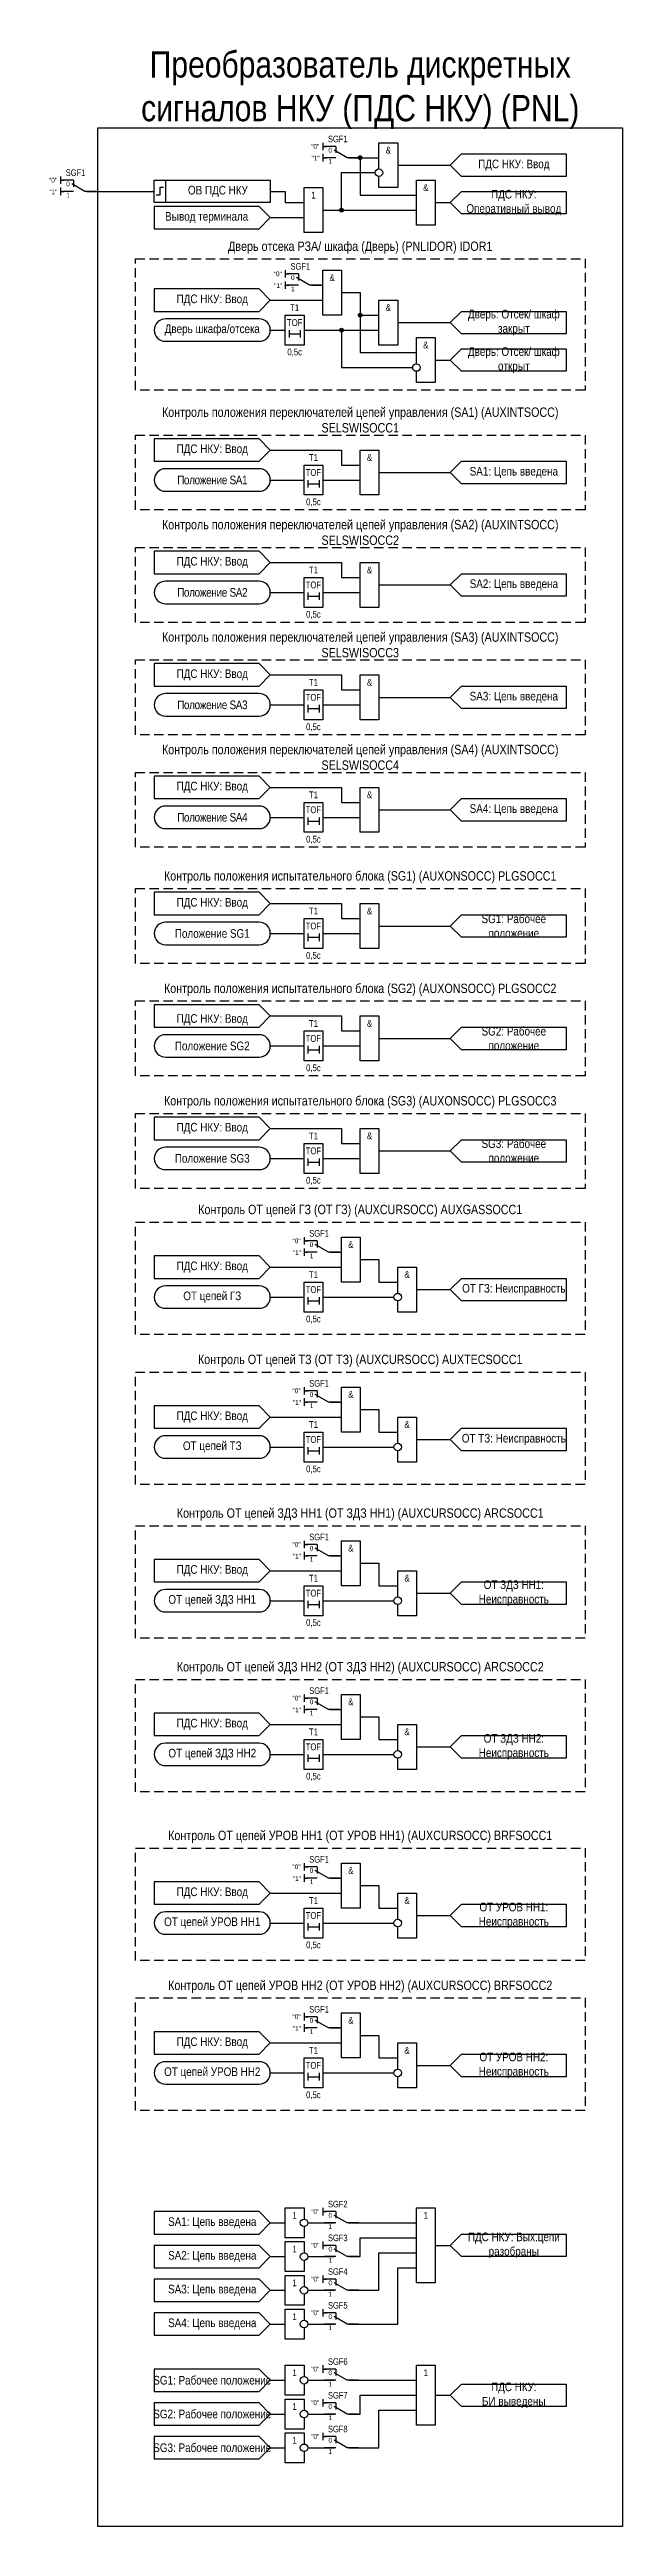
# Model space of a CAD drawing. Header units: millimetres. Extents: x -2609 to 701, y -63 to 764.
# Drawn here: x -1302 to -1149, y 103 to 764 of the extents above; entities that cross this region are included whole.
import ezdxf
from ezdxf.enums import TextEntityAlignment as Align

# ---------------------------------------------------------------- set-up
doc = ezdxf.new("R2010")
doc.units = ezdxf.units.MM
doc.linetypes.add('штриховая2', pattern=[0.375, 0.25, -0.125])
doc.layers.add('Основная', color=7, linetype='Continuous')
doc.styles.add('2.5_Gost_RD', font='ARIALN.TTF', dxfattribs={"height": 2.5})
doc.styles.add('3.5_Gost_RD', font='ARIALN.TTF', dxfattribs={"height": 3.5})
doc.styles.add('Вывод', font='ARIALN.TTF', dxfattribs={"height": 2.5})
doc.styles.add('Компонент', font='ARIALN.TTF', dxfattribs={"height": 3.5})

msp = doc.modelspace()

# ---------------------------------------------------------------- texts
at = {"ltscale": 100, "attachment_point": 5}
for s, insert, char_height, width, style in [('{\\C3;Преобразователь дискретных сигналов НКУ (ПДС НКУ) (PNL)}', (-1219, 753), 7, 140, '3.5_Gost_RD'), ('&', (-1211.5, 737), 1.8, 5, '2.5_Gost_RD'), ('ПДС НКУ: Ввод', (-1178, 733), 2.3, 28, '2.5_Gost_RD'), ('&', (-1201.5, 727), 1.8, 5, '2.5_Gost_RD'), ('1', (-1231.5, 725), 1.8, 5, '2.5_Gost_RD'), ('ПДС НКУ: Оперативный вывод', (-1178, 723), 2.3, 28, '2.5_Gost_RD'), ('&', (-1226.5, 703), 1.8, 5, '2.5_Gost_RD'), ('ПДС НКУ: Ввод', (-1258.5, 697), 2.3, 31, '2.5_Gost_RD'), ('T1', (-1236.5, 695), 1.8, 5, '2.5_Gost_RD'), ('&', (-1211.5, 695), 1.8, 5, '2.5_Gost_RD'), ('Дверь: Отсек/ шкаф закрыт', (-1178, 691), 2.3, 28, '2.5_Gost_RD'), ('Дверь шкафа/отсека', (-1258.5, 689), 2.3, 31, '2.5_Gost_RD'), ('TOF', (-1236.5, 691), 1.8, 5, '2.5_Gost_RD'), ('0,5с', (-1236.5, 683), 1.8, 5, '2.5_Gost_RD'), ('&', (-1201.5, 685), 1.8, 5, '2.5_Gost_RD'), ('Дверь: Отсек/ шкаф открыт', (-1178, 681), 2.3, 28, '2.5_Gost_RD'), ('ПДС НКУ: Ввод', (-1258.5, 657), 2.3, 31, '2.5_Gost_RD'), ('T1', (-1231.5, 655), 1.8, 5, '2.5_Gost_RD'), ('&', (-1216.5, 655), 1.8, 5, '2.5_Gost_RD'), ('{\\T0.95;Положение SA1}', (-1258.5, 649), 2.3, 31, '2.5_Gost_RD'), ('TOF', (-1231.5, 651), 1.8, 5, '2.5_Gost_RD'), ('SA1: Цепь введена', (-1178, 651), 2.3, 28, '2.5_Gost_RD'), ('0,5с', (-1231.5, 643), 1.8, 5, '2.5_Gost_RD'), ('ПДС НКУ: Ввод', (-1258.5, 627), 2.3, 31, '2.5_Gost_RD'), ('TOF', (-1231.5, 621), 1.8, 5, '2.5_Gost_RD'), ('T1', (-1231.5, 625), 1.8, 5, '2.5_Gost_RD'), ('&', (-1216.5, 625), 1.8, 5, '2.5_Gost_RD'), ('SA2: Цепь введена', (-1178, 621), 2.3, 28, '2.5_Gost_RD'), ('{\\T0.95;Положение SA2}', (-1258.5, 619), 2.3, 31, '2.5_Gost_RD'), ('0,5с', (-1231.5, 613), 1.8, 5, '2.5_Gost_RD'), ('ПДС НКУ: Ввод', (-1258.5, 597), 2.3, 31, '2.5_Gost_RD'), ('T1', (-1231.5, 595), 1.8, 5, '2.5_Gost_RD'), ('&', (-1216.5, 595), 1.8, 5, '2.5_Gost_RD'), ('{\\T0.95;Положение SA3}', (-1258.5, 589), 2.3, 31, '2.5_Gost_RD'), ('TOF', (-1231.5, 591), 1.8, 5, '2.5_Gost_RD'), ('SA3: Цепь введена', (-1178, 591), 2.3, 28, '2.5_Gost_RD'), ('0,5с', (-1231.5, 583), 1.8, 5, '2.5_Gost_RD'), ('ПДС НКУ: Ввод', (-1258.5, 567), 2.3, 31, '2.5_Gost_RD'), ('TOF', (-1231.5, 561), 1.8, 5, '2.5_Gost_RD'), ('T1', (-1231.5, 565), 1.8, 5, '2.5_Gost_RD'), ('&', (-1216.5, 565), 1.8, 5, '2.5_Gost_RD'), ('SA4: Цепь введена', (-1178, 561), 2.3, 28, '2.5_Gost_RD'), ('{\\T0.95;Положение SA4}', (-1258.5, 559), 2.3, 31, '2.5_Gost_RD'), ('0,5с', (-1231.5, 553), 1.8, 5, '2.5_Gost_RD'), ('ПДС НКУ: Ввод', (-1258.5, 536), 2.3, 31, '2.5_Gost_RD'), ('Положение SG1', (-1258.5, 528), 2.3, 31, '2.5_Gost_RD'), ('TOF', (-1231.5, 530), 1.8, 5, '2.5_Gost_RD'), ('T1', (-1231.5, 534), 1.8, 5, '2.5_Gost_RD'), ('&', (-1216.5, 534), 1.8, 5, '2.5_Gost_RD'), ('SG1: Рабочее положение', (-1178, 530), 2.3, 28, '2.5_Gost_RD'), ('0,5с', (-1231.5, 522), 1.8, 5, '2.5_Gost_RD'), ('ПДС НКУ: Ввод', (-1258.5, 505), 2.3, 31, '2.5_Gost_RD'), ('T1', (-1231.5, 504), 1.8, 5, '2.5_Gost_RD'), ('&', (-1216.5, 504), 1.8, 5, '2.5_Gost_RD'), ('SG2: Рабочее положение', (-1178, 500), 2.3, 28, '2.5_Gost_RD'), ('Положение SG2', (-1258.5, 498), 2.3, 31, '2.5_Gost_RD'), ('TOF', (-1231.5, 500), 1.8, 5, '2.5_Gost_RD'), ('0,5с', (-1231.5, 492), 1.8, 5, '2.5_Gost_RD'), ('ПДС НКУ: Ввод', (-1258.5, 476), 2.3, 31, '2.5_Gost_RD'), ('TOF', (-1231.5, 470), 1.8, 5, '2.5_Gost_RD'), ('T1', (-1231.5, 474), 1.8, 5, '2.5_Gost_RD'), ('&', (-1216.5, 474), 1.8, 5, '2.5_Gost_RD'), ('SG3: Рабочее положение', (-1178, 470), 2.3, 28, '2.5_Gost_RD'), ('Положение SG3', (-1258.5, 468), 2.3, 31, '2.5_Gost_RD'), ('0,5с', (-1231.5, 462), 1.8, 5, '2.5_Gost_RD'), ('&', (-1221.5, 445), 1.8, 5, '2.5_Gost_RD'), ('ПДС НКУ: Ввод', (-1258.5, 439), 2.3, 31, '2.5_Gost_RD'), ('T1', (-1231.5, 437), 1.8, 5, '2.5_Gost_RD'), ('&', (-1206.5, 437), 1.8, 5, '2.5_Gost_RD'), ('ОТ цепей ГЗ', (-1258.5, 431), 2.3, 31, '2.5_Gost_RD'), ('TOF', (-1231.5, 433), 1.8, 5, '2.5_Gost_RD'), ('ОТ ГЗ: Неисправность', (-1178, 433), 2.3, 28, '2.5_Gost_RD'), ('0,5с', (-1231.5, 425), 1.8, 5, '2.5_Gost_RD'), ('&', (-1221.5, 405), 1.8, 5, '2.5_Gost_RD'), ('ПДС НКУ: Ввод', (-1258.5, 399), 2.3, 31, '2.5_Gost_RD'), ('T1', (-1231.5, 397), 1.8, 5, '2.5_Gost_RD'), ('&', (-1206.5, 397), 1.8, 5, '2.5_Gost_RD'), ('ОТ цепей ТЗ', (-1258.5, 391), 2.3, 31, '2.5_Gost_RD'), ('TOF', (-1231.5, 393), 1.8, 5, '2.5_Gost_RD'), ('ОТ ТЗ: Неисправность', (-1178, 393), 2.3, 28, '2.5_Gost_RD'), ('0,5с', (-1231.5, 385), 1.8, 5, '2.5_Gost_RD'), ('&', (-1221.5, 364), 1.8, 5, '2.5_Gost_RD'), ('ПДС НКУ: Ввод', (-1258.5, 358), 2.3, 31, '2.5_Gost_RD'), ('T1', (-1231.5, 356), 1.8, 5, '2.5_Gost_RD'), ('&', (-1206.5, 356), 1.8, 5, '2.5_Gost_RD'), ('ОТ цепей ЗДЗ НН1', (-1258.5, 350), 2.3, 31, '2.5_Gost_RD'), ('TOF', (-1231.5, 352), 1.8, 5, '2.5_Gost_RD'), ('ОТ ЗДЗ НН1: Неисправность', (-1178, 352), 2.3, 28, '2.5_Gost_RD'), ('0,5с', (-1231.5, 344), 1.8, 5, '2.5_Gost_RD'), ('&', (-1221.5, 323), 1.8, 5, '2.5_Gost_RD'), ('ПДС НКУ: Ввод', (-1258.5, 317), 2.3, 31, '2.5_Gost_RD'), ('ОТ цепей ЗДЗ НН2', (-1258.5, 309), 2.3, 31, '2.5_Gost_RD'), ('TOF', (-1231.5, 311), 1.8, 5, '2.5_Gost_RD'), ('T1', (-1231.5, 315), 1.8, 5, '2.5_Gost_RD'), ('&', (-1206.5, 315), 1.8, 5, '2.5_Gost_RD'), ('ОТ ЗДЗ НН2: Неисправность', (-1178, 311), 2.3, 28, '2.5_Gost_RD'), ('0,5с', (-1231.5, 303), 1.8, 5, '2.5_Gost_RD'), ('&', (-1221.5, 278), 1.8, 5, '2.5_Gost_RD'), ('ПДС НКУ: Ввод', (-1258.5, 272), 2.3, 31, '2.5_Gost_RD'), ('ОТ цепей УРОВ НН1', (-1258.5, 264), 2.3, 31, '2.5_Gost_RD'), ('TOF', (-1231.5, 266), 1.8, 5, '2.5_Gost_RD'), ('T1', (-1231.5, 270), 1.8, 5, '2.5_Gost_RD'), ('&', (-1206.5, 270), 1.8, 5, '2.5_Gost_RD'), ('ОТ УРОВ НН1: Неисправность', (-1178, 266), 2.3, 28, '2.5_Gost_RD'), ('0,5с', (-1231.5, 258), 1.8, 5, '2.5_Gost_RD'), ('&', (-1221.5, 238), 1.8, 5, '2.5_Gost_RD'), ('ПДС НКУ: Ввод', (-1258.5, 232), 2.3, 31, '2.5_Gost_RD'), ('ОТ цепей УРОВ НН2', (-1258.5, 224), 2.3, 31, '2.5_Gost_RD'), ('TOF', (-1231.5, 226), 1.8, 5, '2.5_Gost_RD'), ('T1', (-1231.5, 230), 1.8, 5, '2.5_Gost_RD'), ('&', (-1206.5, 230), 1.8, 5, '2.5_Gost_RD'), ('ОТ УРОВ НН2: Неисправность', (-1178, 226), 2.3, 28, '2.5_Gost_RD'), ('0,5с', (-1231.5, 218), 1.8, 5, '2.5_Gost_RD'), ('SA1: Цепь введена', (-1258.5, 184), 2.3, 31, '2.5_Gost_RD'), ('1', (-1236.5, 186), 1.8, 5, '2.5_Gost_RD'), ('1', (-1201.5, 186), 1.8, 5, '2.5_Gost_RD'), ('ПДС НКУ: Вых.цепи разобраны', (-1178, 178), 2.3, 28, '2.5_Gost_RD'), ('SA2: Цепь введена', (-1258.5, 175), 2.3, 31, '2.5_Gost_RD'), ('1', (-1236.5, 177), 1.8, 5, '2.5_Gost_RD'), ('SA3: Цепь введена', (-1258.5, 166), 2.3, 31, '2.5_Gost_RD'), ('1', (-1236.5, 168), 1.8, 5, '2.5_Gost_RD'), ('1', (-1236.5, 159), 1.8, 5, '2.5_Gost_RD'), ('SA4: Цепь введена', (-1258.5, 157), 2.3, 31, '2.5_Gost_RD'), ('SG1: Рабочее положение', (-1258.5, 142), 2.3, 31, '2.5_Gost_RD'), ('1', (-1236.5, 144), 1.8, 5, '2.5_Gost_RD'), ('1', (-1201.5, 144), 1.8, 5, '2.5_Gost_RD'), ('ПДС НКУ: \\PБИ выведены', (-1178, 138), 2.3, 28, '2.5_Gost_RD'), ('SG2: Рабочее положение', (-1258.5, 133), 2.3, 31, '2.5_Gost_RD'), ('1', (-1236.5, 135), 1.8, 5, '2.5_Gost_RD'), ('1', (-1236.5, 126), 1.8, 5, '2.5_Gost_RD'), ('SG3: Рабочее положение', (-1258.5, 124), 2.3, 31, '2.5_Gost_RD')]:
    msp.add_mtext(s, dxfattribs=dict(at, insert=insert, char_height=char_height, width=width, style=style))
at = {"ltscale": 100, "char_height": 1.25, "attachment_point": 1, "style": '3.5_Gost_RD'}
for insert in [(-1232, 735.5), (-1242, 701.5), (-1237, 443.5), (-1237, 403.5), (-1237, 362.5), (-1237, 321.5), (-1237, 276.5), (-1237, 236.5)]:
    msp.add_mtext_dynamic_manual_height_columns('"1"', width=2, gutter_width=17.5, heights=[0], dxfattribs=dict(at, insert=insert))
at = {"color": 0, "ltscale": 100, "char_height": 2.3, "width": 28, "attachment_point": 5, "style": '2.5_Gost_RD'}
for s, insert in [('{\\C256;ОВ ПДС НКУ}', (-1257, 726)), ('{\\C256;Вывод терминала}', (-1260, 719))]:
    msp.add_mtext(s, dxfattribs=dict(at, insert=insert))
at = {"color": 6, "ltscale": 100, "insert": (-1302, 726.5), "char_height": 1.25, "attachment_point": 1, "style": '3.5_Gost_RD'}
msp.add_mtext_dynamic_manual_height_columns('"1"', width=2, gutter_width=17.5, heights=[0], dxfattribs=at)
at = {"color": 30, "ltscale": 100, "char_height": 2.5, "width": 120, "attachment_point": 5, "style": '3.5_Gost_RD'}
for s, insert in [('Дверь отсека РЗА/ шкафа (Дверь) (PNLIDOR) {\\C6;IDOR1}', (-1219, 711)), ('Контроль положения переключателей цепей управления (SA1) (AUXINTSOCC) {\\C6;SELSWISOCC1}', (-1219, 665)), ('Контроль положения переключателей цепей управления (SA2) (AUXINTSOCC) {\\C6;SELSWISOCC2}', (-1219, 635)), ('Контроль положения переключателей цепей управления (SA3) (AUXINTSOCC) {\\C6;SELSWISOCC3}', (-1219, 605)), ('Контроль положения переключателей цепей управления (SA4) (AUXINTSOCC) {\\C6;SELSWISOCC4}', (-1219, 575)), ('Контроль положения испытательного блока (SG1) (AUXONSOCC) {\\C6;PLGSOCC1}', (-1219, 543)), ('Контроль положения испытательного блока (SG2) (AUXONSOCC) {\\C6;PLGSOCC2}', (-1219, 513)), ('Контроль положения испытательного блока (SG3) (AUXONSOCC) {\\C6;PLGSOCC3}', (-1219, 483)), ('Контроль ОТ цепей ГЗ (ОТ ГЗ) (AUXCURSOCC) {\\C6;AUXGASSOCC1}', (-1219, 454)), ('Контроль ОТ цепей ТЗ (ОТ ТЗ) (AUXCURSOCC) {\\C6;AUXTECSOCC1}', (-1219, 414)), ('Контроль ОТ цепей ЗДЗ НН1 (ОТ ЗДЗ НН1) (AUXCURSOCC) {\\C6;ARCSOCC1}', (-1219, 373)), ('Контроль ОТ цепей ЗДЗ НН2 (ОТ ЗДЗ НН2) (AUXCURSOCC) {\\C6;ARCSOCC2}', (-1219, 332)), ('Контроль ОТ цепей УРОВ НН1 (ОТ УРОВ НН1) (AUXCURSOCC) {\\C6;BRFSOCC1}', (-1219, 287)), ('Контроль ОТ цепей УРОВ НН2 (ОТ УРОВ НН2) (AUXCURSOCC) {\\C6;BRFSOCC2}', (-1219, 247))]:
    msp.add_mtext(s, dxfattribs=dict(at, insert=insert))

# ---------------------------------------------------------------- blocks, each defined once
blk = doc.blocks.new('*U958')
at = {"layer": 'Основная', "color": 0}
blk.add_line((0, 0), (7, 4), dxfattribs=at)
at = {"layer": 'Основная', "ltscale": 0.35}
blk.add_line((6, 6), (6, 2.5), dxfattribs=at)
blk = doc.blocks.new('*U985')
at = {"layer": 'Основная', "color": 0}
for p, q in [((-3, 6), (-9, 6)), ((-3, 0), (-9, 0)), ((9, 0), (3, 0))]:
    blk.add_line(p, q, dxfattribs=at)
at = {"layer": 'Основная', "ltscale": 0.25, "xscale": -1}
blk.add_blockref('*U958', (3, 0), dxfattribs=at)
at = {"layer": 'Основная'}
for tag, height, style, p in [('В1', 2.5, 'Вывод', (-14, 6)), ('В2', 2.5, 'Вывод', (-6, 4)), ('ОУ', 3.5, 'Компонент', (-2, 10)), ('В3', 2.5, 'Вывод', (-6, -2))]:
    blk.add_attdef(tag, text='', height=height, dxfattribs=dict(at, style=style)).set_placement(p, align=Align.MIDDLE_CENTER)
blk = doc.blocks.new('Точка')
at = {"ltscale": 100}
h = blk.add_hatch(color=256, dxfattribs=at)
h.dxf.hatch_style = 1
edge = h.paths.add_edge_path()
edge.add_arc((0, 0), 0.5, 0, 360)
blk.add_circle((0, 0), 0.5, dxfattribs=at)

# ---------------------------------------------------------------- linework, layer by layer
at = {"ltscale": 100}
for p, q in [((-1229, 739), (-1229, 737)), ((-1229, 738), (-1228, 738)), ((-1229, 736), (-1229, 734)), ((-1229, 735), (-1228, 735)), ((-1234, 723), (-1234, 723)), ((-1239, 705), (-1239, 703)), ((-1239, 704), (-1238, 704)), ((-1239, 702), (-1239, 700)), ((-1239, 701), (-1238, 701)), ((-1234, 447), (-1234, 445)), ((-1234, 446), (-1233, 446)), ((-1234, 444), (-1234, 442)), ((-1234, 443), (-1233, 443)), ((-1234, 407), (-1234, 405)), ((-1234, 406), (-1233, 406)), ((-1234, 404), (-1234, 402)), ((-1234, 403), (-1233, 403)), ((-1234, 366), (-1234, 364)), ((-1234, 365), (-1233, 365)), ((-1234, 363), (-1234, 361)), ((-1234, 362), (-1233, 362)), ((-1234, 325), (-1234, 323)), ((-1234, 324), (-1233, 324)), ((-1234, 322), (-1234, 320)), ((-1234, 321), (-1233, 321)), ((-1234, 280), (-1234, 278)), ((-1234, 279), (-1233, 279)), ((-1234, 277), (-1234, 275)), ((-1234, 276), (-1233, 276)), ((-1234, 240), (-1234, 238)), ((-1234, 239), (-1233, 239)), ((-1234, 237), (-1234, 235)), ((-1234, 236), (-1233, 236)), ((-1229, 188), (-1229, 186)), ((-1229, 187), (-1228, 187)), ((-1229, 179), (-1229, 177)), ((-1229, 178), (-1228, 178)), ((-1229, 170), (-1229, 168)), ((-1229, 169), (-1228, 169)), ((-1229, 161), (-1229, 159)), ((-1229, 160), (-1228, 160)), ((-1229, 146), (-1229, 144)), ((-1229, 145), (-1228, 145)), ((-1229, 137), (-1229, 135)), ((-1229, 136), (-1228, 136)), ((-1229, 128), (-1229, 126)), ((-1229, 127), (-1228, 127))]:
    msp.add_line(p, q, dxfattribs=at)
at = {"color": 6, "ltscale": 100}
for p, q in [((-1299, 730), (-1299, 728)), ((-1299, 729), (-1298, 729)), ((-1299, 727), (-1299, 725)), ((-1299, 726), (-1298, 726))]:
    msp.add_line(p, q, dxfattribs=at)
at = {"color": 3, "ltscale": 100}
msp.add_lwpolyline([(-1289, 743), (-1149, 743), (-1149, 103), (-1289, 103)], close=True, dxfattribs=at)
at = {"ltscale": 100}
for points in [[(-1222, 735), (-1214, 735)], [(-1222, 735), (-1219, 735), (-1219, 725), (-1204, 725)], [(-1214, 732), (-1214, 739), (-1209, 739), (-1209, 727), (-1214, 727), (-1214, 730)], [(-1195, 733), (-1192, 736), (-1164, 736), (-1164, 730), (-1192, 730), (-1195, 733)], [(-1229, 721), (-1224, 721), (-1224, 731), (-1215, 731)], [(-1209, 733), (-1195, 733)], [(-1243, 726), (-1239, 726), (-1239, 723), (-1234, 723)], [(-1229, 721), (-1204, 721)], [(-1199, 723), (-1195, 723)], [(-1195, 723), (-1192, 726), (-1164, 726), (-1164, 720), (-1192, 720), (-1195, 723)], [(-1243, 719), (-1234, 719)], [(-1232, 701), (-1229, 701)], [(-1232, 701), (-1229, 701)], [(-1243, 697), (-1229, 697)], [(-1224, 699), (-1219, 699), (-1219, 683), (-1204, 683)], [(-1224, 699), (-1219, 699), (-1219, 693), (-1214, 693)], [(-1195, 691), (-1192, 694), (-1164, 694), (-1164, 688), (-1192, 688), (-1195, 691)], [(-1243, 689), (-1239, 689)], [(-1238, 689), (-1238, 687)], [(-1238, 688), (-1235, 688)], [(-1235, 689), (-1235, 687)], [(-1234, 689), (-1214, 689)], [(-1234, 689), (-1224, 689), (-1224, 679), (-1205, 679)], [(-1209, 691), (-1195, 691)], [(-1204, 680), (-1204, 687), (-1199, 687), (-1199, 675), (-1204, 675), (-1204, 678)], [(-1199, 681), (-1195, 681)], [(-1195, 681), (-1192, 684), (-1164, 684), (-1164, 678), (-1192, 678), (-1195, 681)], [(-1243, 657), (-1224, 657), (-1224, 653), (-1219, 653)], [(-1243, 649), (-1234, 649)], [(-1233, 649), (-1233, 647)], [(-1233, 648), (-1230, 648)], [(-1230, 649), (-1230, 647)], [(-1229, 649), (-1219, 649)], [(-1214, 651), (-1195, 651)], [(-1195, 651), (-1192, 654), (-1164, 654), (-1164, 648), (-1192, 648), (-1195, 651)], [(-1243, 627), (-1224, 627), (-1224, 623), (-1219, 623)], [(-1195, 621), (-1192, 624), (-1164, 624), (-1164, 618), (-1192, 618), (-1195, 621)], [(-1243, 619), (-1234, 619)], [(-1233, 619), (-1233, 617)], [(-1233, 618), (-1230, 618)], [(-1230, 619), (-1230, 617)], [(-1229, 619), (-1219, 619)], [(-1214, 621), (-1195, 621)], [(-1243, 597), (-1224, 597), (-1224, 593), (-1219, 593)], [(-1243, 589), (-1234, 589)], [(-1233, 589), (-1233, 587)], [(-1230, 589), (-1230, 587)], [(-1229, 589), (-1219, 589)], [(-1214, 591), (-1195, 591)], [(-1195, 591), (-1192, 594), (-1164, 594), (-1164, 588), (-1192, 588), (-1195, 591)], [(-1233, 588), (-1230, 588)], [(-1243, 567), (-1224, 567), (-1224, 563), (-1219, 563)], [(-1195, 561), (-1192, 564), (-1164, 564), (-1164, 558), (-1192, 558), (-1195, 561)], [(-1243, 559), (-1234, 559)], [(-1233, 559), (-1233, 557)], [(-1233, 558), (-1230, 558)], [(-1230, 559), (-1230, 557)], [(-1229, 559), (-1219, 559)], [(-1214, 561), (-1195, 561)], [(-1243, 536), (-1224, 536), (-1224, 532), (-1219, 532)], [(-1214, 530), (-1195, 530)], [(-1195, 530), (-1192, 533), (-1164, 533), (-1164, 527), (-1192, 527), (-1195, 530)], [(-1243, 528), (-1234, 528)], [(-1233, 528), (-1233, 526)], [(-1233, 527), (-1230, 527)], [(-1230, 528), (-1230, 526)], [(-1229, 528), (-1219, 528)], [(-1243, 506), (-1224, 506), (-1224, 502), (-1219, 502)], [(-1195, 500), (-1192, 503), (-1164, 503), (-1164, 497), (-1192, 497), (-1195, 500)], [(-1243, 498), (-1234, 498)], [(-1233, 498), (-1233, 496)], [(-1233, 497), (-1230, 497)], [(-1230, 498), (-1230, 496)], [(-1229, 498), (-1219, 498)], [(-1214, 500), (-1195, 500)], [(-1243, 476), (-1224, 476), (-1224, 472), (-1219, 472)], [(-1214, 470), (-1195, 470)], [(-1195, 470), (-1192, 473), (-1164, 473), (-1164, 467), (-1192, 467), (-1195, 470)], [(-1243, 468), (-1234, 468)], [(-1233, 468), (-1233, 466)], [(-1233, 467), (-1230, 467)], [(-1230, 468), (-1230, 466)], [(-1229, 468), (-1219, 468)], [(-1227, 443), (-1224, 443)], [(-1227, 443), (-1224, 443)], [(-1243, 439), (-1224, 439)], [(-1219, 441), (-1214, 441), (-1214, 435), (-1209, 435)], [(-1209, 432), (-1209, 439), (-1204, 439), (-1204, 427), (-1209, 427), (-1209, 430)], [(-1243, 431), (-1234, 431)], [(-1233, 431), (-1233, 429)], [(-1233, 430), (-1230, 430)], [(-1230, 431), (-1230, 429)], [(-1229, 431), (-1210, 431)], [(-1204, 433), (-1195, 433)], [(-1195, 433), (-1192, 436), (-1164, 436), (-1164, 430), (-1192, 430), (-1195, 433)], [(-1243, 399), (-1224, 399)], [(-1227, 403), (-1224, 403)], [(-1227, 403), (-1224, 403)], [(-1219, 401), (-1214, 401), (-1214, 395), (-1209, 395)], [(-1209, 392), (-1209, 399), (-1204, 399), (-1204, 387), (-1209, 387), (-1209, 390)], [(-1243, 391), (-1234, 391)], [(-1233, 391), (-1233, 389)], [(-1233, 390), (-1230, 390)], [(-1230, 391), (-1230, 389)], [(-1229, 391), (-1210, 391)], [(-1204, 393), (-1195, 393)], [(-1195, 393), (-1192, 396), (-1164, 396), (-1164, 390), (-1192, 390), (-1195, 393)], [(-1243, 358), (-1224, 358)], [(-1227, 362), (-1224, 362)], [(-1227, 362), (-1224, 362)], [(-1219, 360), (-1214, 360), (-1214, 354), (-1209, 354)], [(-1209, 351), (-1209, 358), (-1204, 358), (-1204, 346), (-1209, 346), (-1209, 349)], [(-1204, 352), (-1195, 352)], [(-1195, 352), (-1192, 355), (-1164, 355), (-1164, 349), (-1192, 349), (-1195, 352)], [(-1243, 350), (-1234, 350)], [(-1233, 350), (-1233, 348)], [(-1233, 349), (-1230, 349)], [(-1230, 350), (-1230, 348)], [(-1229, 350), (-1210, 350)], [(-1227, 321), (-1224, 321)], [(-1227, 321), (-1224, 321)], [(-1219, 319), (-1214, 319), (-1214, 313), (-1209, 313)], [(-1243, 317), (-1224, 317)], [(-1209, 310), (-1209, 317), (-1204, 317), (-1204, 305), (-1209, 305), (-1209, 308)], [(-1204, 311), (-1195, 311)], [(-1195, 311), (-1192, 314), (-1164, 314), (-1164, 308), (-1192, 308), (-1195, 311)], [(-1243, 309), (-1234, 309)], [(-1233, 309), (-1233, 307)], [(-1233, 308), (-1230, 308)], [(-1230, 309), (-1230, 307)], [(-1229, 309), (-1210, 309)], [(-1243, 272), (-1224, 272)], [(-1227, 276), (-1224, 276)], [(-1227, 276), (-1224, 276)], [(-1219, 274), (-1214, 274), (-1214, 268), (-1209, 268)], [(-1209, 265), (-1209, 272), (-1204, 272), (-1204, 260), (-1209, 260), (-1209, 263)], [(-1204, 266), (-1195, 266)], [(-1195, 266), (-1192, 269), (-1164, 269), (-1164, 263), (-1192, 263), (-1195, 266)], [(-1243, 264), (-1234, 264)], [(-1233, 264), (-1233, 262)], [(-1233, 263), (-1230, 263)], [(-1230, 264), (-1230, 262)], [(-1229, 264), (-1210, 264)], [(-1243, 232), (-1224, 232)], [(-1227, 236), (-1224, 236)], [(-1227, 236), (-1224, 236)], [(-1219, 234), (-1214, 234), (-1214, 228), (-1209, 228)], [(-1209, 225), (-1209, 232), (-1204, 232), (-1204, 220), (-1209, 220), (-1209, 223)], [(-1204, 226), (-1195, 226)], [(-1195, 226), (-1192, 229), (-1164, 229), (-1164, 223), (-1192, 223), (-1195, 226)], [(-1243, 224), (-1234, 224)], [(-1233, 224), (-1233, 222)], [(-1233, 223), (-1230, 223)], [(-1230, 224), (-1230, 222)], [(-1229, 224), (-1210, 224)], [(-1234, 183), (-1234, 180), (-1239, 180), (-1239, 188), (-1234, 188), (-1234, 185)], [(-1243, 184), (-1239, 184)], [(-1234, 174), (-1234, 171), (-1239, 171), (-1239, 179), (-1234, 179), (-1234, 176)], [(-1233, 184), (-1226, 184)], [(-1222, 184), (-1204, 184)], [(-1222, 175), (-1219, 175), (-1219, 180), (-1204, 180)], [(-1195, 178), (-1192, 181), (-1164, 181), (-1164, 175), (-1192, 175), (-1195, 178)], [(-1243, 175), (-1239, 175)], [(-1233, 175), (-1226, 175)], [(-1222, 166), (-1214, 166), (-1214, 176), (-1204, 176)], [(-1222, 157), (-1209, 157), (-1209, 172), (-1204, 172)], [(-1199, 178), (-1195, 178)], [(-1243, 166), (-1239, 166)], [(-1234, 165), (-1234, 162), (-1239, 162), (-1239, 170), (-1234, 170), (-1234, 167)], [(-1233, 166), (-1226, 166)], [(-1234, 156), (-1234, 153), (-1239, 153), (-1239, 161), (-1234, 161), (-1234, 158)], [(-1243, 157), (-1239, 157)], [(-1233, 157), (-1226, 157)], [(-1234, 141), (-1234, 138), (-1239, 138), (-1239, 146), (-1234, 146), (-1234, 143)], [(-1243, 142), (-1239, 142)], [(-1233, 142), (-1226, 142)], [(-1222, 142), (-1204, 142)], [(-1195, 138), (-1192, 141), (-1164, 141), (-1164, 135), (-1192, 135), (-1195, 138)], [(-1243, 133), (-1239, 133)], [(-1234, 132), (-1234, 129), (-1239, 129), (-1239, 137), (-1234, 137), (-1234, 134)], [(-1233, 133), (-1226, 133)], [(-1222, 133), (-1219, 133), (-1219, 138), (-1204, 138)], [(-1222, 124), (-1214, 124), (-1214, 134), (-1204, 134)], [(-1199, 138), (-1195, 138)], [(-1234, 123), (-1234, 120), (-1239, 120), (-1239, 128), (-1234, 128), (-1234, 125)], [(-1243, 124), (-1239, 124)], [(-1233, 124), (-1226, 124)]]:
    msp.add_lwpolyline(points, dxfattribs=at)
for points in [[(-1274, 729), (-1243, 729), (-1243, 723), (-1274, 723)], [(-1274, 729), (-1271, 729), (-1271, 723), (-1274, 723)], [(-1234, 727), (-1229, 727), (-1229, 715), (-1234, 715)], [(-1204, 729), (-1199, 729), (-1199, 717), (-1204, 717)], [(-1274, 722), (-1274, 716), (-1246, 716), (-1243, 719), (-1246, 722)], [(-1229, 705), (-1224, 705), (-1224, 693), (-1229, 693)], [(-1274, 700), (-1274, 694), (-1246, 694), (-1243, 697), (-1246, 700)], [(-1214, 697), (-1209, 697), (-1209, 685), (-1214, 685)], [(-1239, 693), (-1234, 693), (-1234, 685), (-1239, 685)], [(-1274, 660), (-1274, 654), (-1246, 654), (-1243, 657), (-1246, 660)], [(-1219, 657), (-1214, 657), (-1214, 645), (-1219, 645)], [(-1234, 653), (-1229, 653), (-1229, 645), (-1234, 645)], [(-1274, 630), (-1274, 624), (-1246, 624), (-1243, 627), (-1246, 630)], [(-1234, 623), (-1229, 623), (-1229, 615), (-1234, 615)], [(-1219, 627), (-1214, 627), (-1214, 615), (-1219, 615)], [(-1274, 600), (-1274, 594), (-1246, 594), (-1243, 597), (-1246, 600)], [(-1219, 597), (-1214, 597), (-1214, 585), (-1219, 585)], [(-1234, 593), (-1229, 593), (-1229, 585), (-1234, 585)], [(-1274, 570), (-1274, 564), (-1246, 564), (-1243, 567), (-1246, 570)], [(-1234, 563), (-1229, 563), (-1229, 555), (-1234, 555)], [(-1219, 567), (-1214, 567), (-1214, 555), (-1219, 555)], [(-1274, 539), (-1274, 533), (-1246, 533), (-1243, 536), (-1246, 539)], [(-1219, 536), (-1214, 536), (-1214, 524), (-1219, 524)], [(-1234, 532), (-1229, 532), (-1229, 524), (-1234, 524)], [(-1274, 509), (-1274, 503), (-1246, 503), (-1243, 506), (-1246, 509)], [(-1219, 506), (-1214, 506), (-1214, 494), (-1219, 494)], [(-1234, 502), (-1229, 502), (-1229, 494), (-1234, 494)], [(-1274, 479), (-1274, 473), (-1246, 473), (-1243, 476), (-1246, 479)], [(-1219, 476), (-1214, 476), (-1214, 464), (-1219, 464)], [(-1234, 472), (-1229, 472), (-1229, 464), (-1234, 464)], [(-1224, 447), (-1219, 447), (-1219, 435), (-1224, 435)], [(-1274, 442), (-1274, 436), (-1246, 436), (-1243, 439), (-1246, 442)], [(-1234, 435), (-1229, 435), (-1229, 427), (-1234, 427)], [(-1224, 407), (-1219, 407), (-1219, 395), (-1224, 395)], [(-1274, 402), (-1274, 396), (-1246, 396), (-1243, 399), (-1246, 402)], [(-1234, 395), (-1229, 395), (-1229, 387), (-1234, 387)], [(-1224, 366), (-1219, 366), (-1219, 354), (-1224, 354)], [(-1274, 361), (-1274, 355), (-1246, 355), (-1243, 358), (-1246, 361)], [(-1234, 354), (-1229, 354), (-1229, 346), (-1234, 346)], [(-1224, 325), (-1219, 325), (-1219, 313), (-1224, 313)], [(-1274, 320), (-1274, 314), (-1246, 314), (-1243, 317), (-1246, 320)], [(-1234, 313), (-1229, 313), (-1229, 305), (-1234, 305)], [(-1224, 280), (-1219, 280), (-1219, 268), (-1224, 268)], [(-1274, 275), (-1274, 269), (-1246, 269), (-1243, 272), (-1246, 275)], [(-1234, 268), (-1229, 268), (-1229, 260), (-1234, 260)], [(-1224, 240), (-1219, 240), (-1219, 228), (-1224, 228)], [(-1274, 235), (-1274, 229), (-1246, 229), (-1243, 232), (-1246, 235)], [(-1234, 228), (-1229, 228), (-1229, 220), (-1234, 220)], [(-1274, 187), (-1274, 181), (-1246, 181), (-1243, 184), (-1246, 187)], [(-1204, 188), (-1199, 188), (-1199, 168), (-1204, 168)], [(-1274, 178), (-1274, 172), (-1246, 172), (-1243, 175), (-1246, 178)], [(-1274, 169), (-1274, 163), (-1246, 163), (-1243, 166), (-1246, 169)], [(-1274, 160), (-1274, 154), (-1246, 154), (-1243, 157), (-1246, 160)], [(-1204, 146), (-1199, 146), (-1199, 130), (-1204, 130)], [(-1274, 145), (-1274, 139), (-1246, 139), (-1243, 142), (-1246, 145)], [(-1274, 136), (-1274, 130), (-1246, 130), (-1243, 133), (-1246, 136)], [(-1274, 127), (-1274, 121), (-1246, 121), (-1243, 124), (-1246, 127)]]:
    msp.add_lwpolyline(points, close=True, dxfattribs=at)
at = {"lineweight": 30, "ltscale": 100}
msp.add_lwpolyline([(-1271.5, 727), (-1272.5, 727), (-1272.5, 725), (-1273.5, 725)], dxfattribs=at)
at = {"color": 6, "ltscale": 100}
msp.add_lwpolyline([(-1292, 726), (-1274, 726)], dxfattribs=at)
at = {"linetype": 'штриховая2', "ltscale": 10}
for points in [[(-1279, 708), (-1159, 708), (-1159, 673), (-1279, 673)], [(-1279, 661), (-1159, 661), (-1159, 641), (-1279, 641)], [(-1279, 631), (-1159, 631), (-1159, 611), (-1279, 611)], [(-1279, 601), (-1159, 601), (-1159, 581), (-1279, 581)], [(-1279, 571), (-1159, 571), (-1159, 551), (-1279, 551)], [(-1279, 540), (-1159, 540), (-1159, 520), (-1279, 520)], [(-1279, 510), (-1159, 510), (-1159, 490), (-1279, 490)], [(-1279, 480), (-1159, 480), (-1159, 460), (-1279, 460)], [(-1279, 451), (-1159, 451), (-1159, 421), (-1279, 421)], [(-1279, 411), (-1159, 411), (-1159, 381), (-1279, 381)], [(-1279, 370), (-1159, 370), (-1159, 340), (-1279, 340)], [(-1279, 329), (-1159, 329), (-1159, 299), (-1279, 299)], [(-1279, 284), (-1159, 284), (-1159, 254), (-1279, 254)], [(-1279, 244), (-1159, 244), (-1159, 214), (-1279, 214)]]:
    msp.add_lwpolyline(points, close=True, dxfattribs=at)
at = {"ltscale": 100}
for points in [[(-1271, 686), (-1246, 686, 1), (-1246, 692), (-1271, 692, 1)], [(-1271, 646), (-1246, 646, 1), (-1246, 652), (-1271, 652, 1)], [(-1271, 616), (-1246, 616, 1), (-1246, 622), (-1271, 622, 1)], [(-1271, 586), (-1246, 586, 1), (-1246, 592), (-1271, 592, 1)], [(-1271, 556), (-1246, 556, 1), (-1246, 562), (-1271, 562, 1)], [(-1271, 525), (-1246, 525, 1), (-1246, 531), (-1271, 531, 1)], [(-1271, 495), (-1246, 495, 1), (-1246, 501), (-1271, 501, 1)], [(-1271, 465), (-1246, 465, 1), (-1246, 471), (-1271, 471, 1)], [(-1271, 428), (-1246, 428, 1), (-1246, 434), (-1271, 434, 1)], [(-1271, 388), (-1246, 388, 1), (-1246, 394), (-1271, 394, 1)], [(-1271, 347), (-1246, 347, 1), (-1246, 353), (-1271, 353, 1)], [(-1271, 306), (-1246, 306, 1), (-1246, 312), (-1271, 312, 1)], [(-1271, 261), (-1246, 261, 1), (-1246, 267), (-1271, 267, 1)], [(-1271, 221), (-1246, 221, 1), (-1246, 227), (-1271, 227, 1)]]:
    msp.add_lwpolyline(points, format="xyb", close=True, dxfattribs=at)
for centre in [(-1214, 731), (-1204, 679)]:
    msp.add_circle(centre, 1)
for centre in [(-1209, 431), (-1209, 391), (-1209, 350), (-1209, 309), (-1209, 264), (-1209, 224), (-1234, 184), (-1234, 175), (-1234, 166), (-1234, 157), (-1234, 142), (-1234, 133), (-1234, 124)]:
    msp.add_circle(centre, 1, dxfattribs=at)

# ---------------------------------------------------------------- block references
for p in [(-1219, 735), (-1224, 721), (-1224, 689), (-1219, 693)]:
    msp.add_blockref('Точка', p, dxfattribs=at)
at = {"layer": 'Основная', "ltscale": 0.25, "xscale": 0.5, "yscale": 0.5, "zscale": 0.5}
for p, values in [((-1224, 735), {'ОУ': 'SGF1', 'В1': '"0"', 'В2': '0', 'В3': '1'}), ((-1234, 701), {'ОУ': 'SGF1', 'В1': '"0"', 'В2': '0', 'В3': '1'}), ((-1229, 443), {'ОУ': 'SGF1', 'В1': '"0"', 'В2': '0', 'В3': '1'}), ((-1229, 403), {'ОУ': 'SGF1', 'В1': '"0"', 'В2': '0', 'В3': '1'}), ((-1229, 362), {'ОУ': 'SGF1', 'В1': '"0"', 'В2': '0', 'В3': '1'}), ((-1229, 321), {'ОУ': 'SGF1', 'В1': '"0"', 'В2': '0', 'В3': '1'}), ((-1229, 276), {'ОУ': 'SGF1', 'В1': '"0"', 'В2': '0', 'В3': '1'}), ((-1229, 236), {'ОУ': 'SGF1', 'В1': '"0"', 'В2': '0', 'В3': '1'}), ((-1224, 184), {'ОУ': 'SGF2', 'В1': '"0"', 'В2': '0', 'В3': '1'}), ((-1224, 175), {'ОУ': 'SGF3', 'В1': '"0"', 'В2': '0', 'В3': '1'}), ((-1224, 166), {'ОУ': 'SGF4', 'В1': '"0"', 'В2': '0', 'В3': '1'}), ((-1224, 157), {'ОУ': 'SGF5', 'В1': '"0"', 'В2': '0', 'В3': '1'}), ((-1224, 142), {'ОУ': 'SGF6', 'В1': '"0"', 'В2': '0', 'В3': '1'}), ((-1224, 133), {'ОУ': 'SGF7', 'В1': '"0"', 'В2': '0', 'В3': '1'}), ((-1224, 124), {'ОУ': 'SGF8', 'В1': '"0"', 'В2': '0', 'В3': '1'})]:
    msp.add_blockref('*U985', p, dxfattribs=at).add_auto_attribs(values)
at = {"layer": 'Основная', "color": 6, "ltscale": 0.25, "xscale": 0.5, "yscale": 0.5, "zscale": 0.5}
msp.add_blockref('*U985', (-1294, 726), dxfattribs=at).add_auto_attribs({'ОУ': 'SGF1', 'В1': '"0"', 'В2': '0', 'В3': '1'})

msp.set_redraw_order([(e.dxf.handle, doc.entitydb.next_handle()) for e in msp.query("TEXT MTEXT ATTDEF DIMENSION ARC_DIMENSION")])  # texts and dimensions are drawn at this point

doc.saveas('drawing.dxf')
